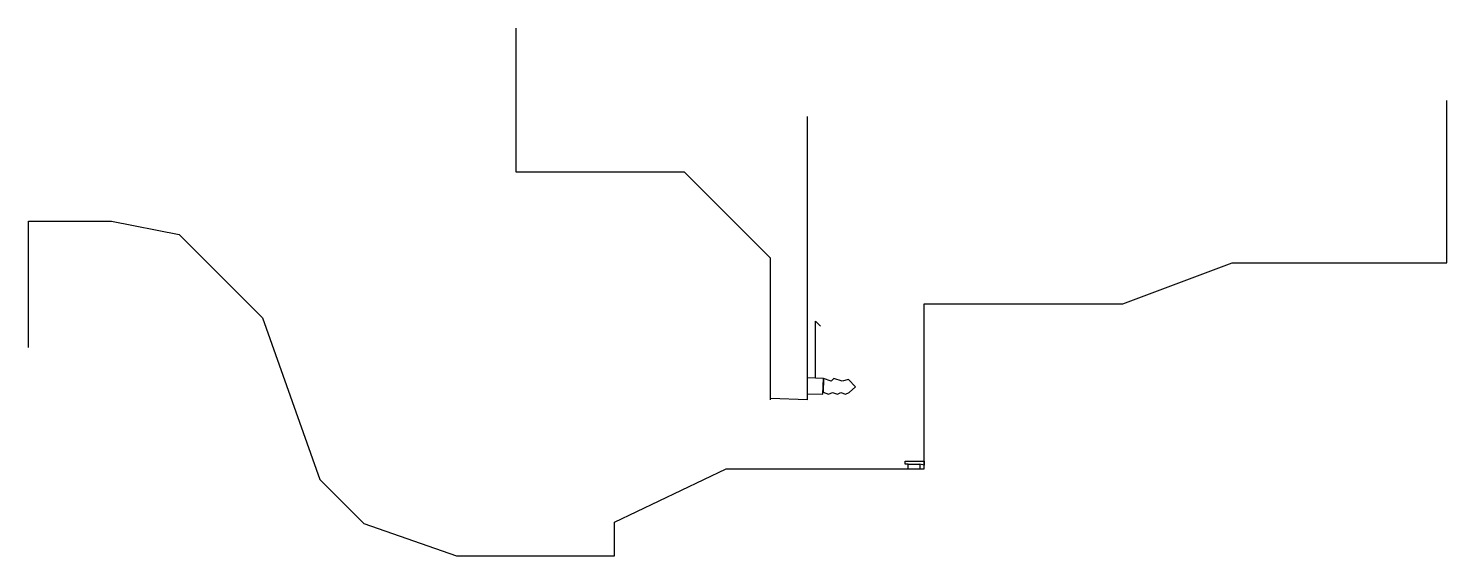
# Model space of a CAD drawing. Header units: millimetres. Extents: x 1187 to 5752, y 1467 to 1991.
# Drawn here: x 3669 to 5077, y 1467 to 1991 of the extents above; entities that cross this region are included whole.
import ezdxf

# ---------------------------------------------------------------- set-up
doc = ezdxf.new("R2010")
doc.units = ezdxf.units.MM

msp = doc.modelspace()

# ---------------------------------------------------------------- linework, layer by layer
for p, q in [((4153.2, 1848.1), (4153.2, 1991)), ((5077, 1757.9), (5077, 1919.1)), ((4442.4, 1622), (4442.4, 1903.4)), ((4320.5, 1848.1), (4153.2, 1848.1)), ((4405.9, 1762.7), (4320.5, 1848.1)), ((3669.2, 1673.8), (3669.2, 1799.4)), ((3669.2, 1799.4), (3751.6, 1799.4)), ((3751.6, 1799.4), (3818.7, 1786.2)), ((3818.7, 1786.2), (3901.5, 1703.4)), ((4405.9, 1622), (4405.9, 1762.7)), ((4755.5, 1717.3), (4864, 1757.9)), ((4864, 1757.9), (5077, 1757.9)), ((4558.4, 1553.2), (4558.4, 1717.3)), ((4558.4, 1717.3), (4755.5, 1717.3)), ((3901.5, 1703.4), (3958.4, 1542.8)), ((4450.4, 1643.5), (4450.4, 1700)), ((4450.4, 1700), (4455.5, 1694.9)), ((4458.4, 1643.2), (4442.4, 1643.8)), ((4457.9, 1627.4), (4458.4, 1643.2)), ((4458.4, 1643.2), (4458, 1629.6)), ((4466, 1640.3), (4458.4, 1643.2)), ((4468.8, 1642.9), (4466, 1640.3)), ((4477.1, 1640.4), (4468.8, 1642.9)), ((4483.4, 1642.1), (4477.1, 1640.4)), ((4490.1, 1634.9), (4483.4, 1642.1)), ((4483.9, 1629.1), (4490.1, 1634.9)), ((4442.4, 1622), (4405.9, 1623.3)), ((4441.8, 1627.9), (4457.9, 1627.4)), ((4458, 1629.6), (4463.5, 1627.4)), ((4463.5, 1627.4), (4467.4, 1629)), ((4467.4, 1629), (4472.2, 1627.5)), ((4472.2, 1627.5), (4475.6, 1629.1)), ((4475.6, 1629.1), (4480.2, 1627.4)), ((4480.2, 1627.4), (4483.9, 1629.1)), ((4250.9, 1500.3), (4361.9, 1553.2)), ((4361.9, 1553.2), (4558.4, 1553.2)), ((4539.6, 1557.9), (4539.6, 1561)), ((4539.6, 1561), (4558.4, 1561)), ((4542.3, 1557.9), (4539.6, 1557.9)), ((4542.3, 1553.2), (4542.3, 1557.9)), ((4542.3, 1557.9), (4554.2, 1557.9)), ((4554.2, 1557.9), (4554.2, 1553.2)), ((4558.4, 1557), (4554.2, 1557.9)), ((4558.4, 1561), (4558.4, 1557)), ((3958.4, 1542.8), (4002.3, 1498.9)), ((4002.3, 1498.9), (4094.2, 1467)), ((4250.9, 1467), (4250.9, 1500.3)), ((4094.2, 1467), (4250.9, 1467))]:
    msp.add_line(p, q)

doc.saveas('drawing.dxf')
